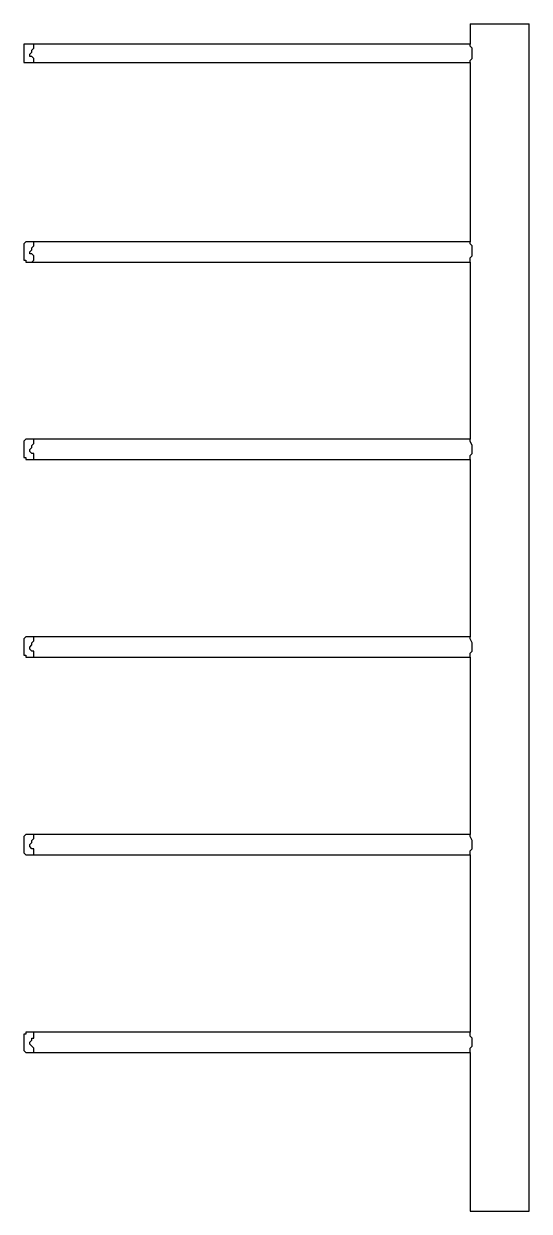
# Model space of a CAD drawing. Extents: x 855 to 1547, y 199 to 1196.
# Drawn here: x 855 to 880.6, y 198.6 to 258.7 of the extents above; entities that cross this region are included whole.
import ezdxf

# ---------------------------------------------------------------- set-up
doc = ezdxf.new("R2010")
doc.units = 0
doc.layers.add('2345-64C-02_Sort_layout', color=7, linetype='CONTINUOUS')

msp = doc.modelspace()

# ---------------------------------------------------------------- linework, layer by layer
at = {"layer": '2345-64C-02_Sort_layout', "color": 7}
for points in [[(877.57774, 258.66746), (877.57774, 257.63731)], [(877.57774, 258.66746), (880.35914, 258.66746), (880.46216, 258.66746), (880.56517, 258.66746)], [(880.56517, 198.60967), (880.56517, 258.66746)], [(855.01744, 257.63731), (855.01744, 256.71018)], [(855.01744, 256.71018), (855.32648, 256.71018), (855.53251, 256.71018), (855.53251, 256.91621), (855.4295, 257.01922), (855.32648, 257.01922), (855.32648, 257.12224), (855.4295, 257.22525), (855.4295, 257.32827), (855.53251, 257.43128), (855.53251, 257.63731), (855.32648, 257.63731), (855.01744, 257.63731)], [(877.57774, 257.63731), (855.32648, 257.63731)], [(877.57774, 256.71018), (877.57774, 256.81319), (877.68075, 256.91621), (877.68075, 257.43128), (877.57774, 257.5343), (877.57774, 257.63731)], [(855.32648, 256.71018), (877.57774, 256.71018)], [(877.57774, 256.71018), (877.57774, 247.64485)], [(855.01744, 246.71772), (855.12045, 246.71772), (855.12045, 246.6147), (855.32648, 246.6147), (855.4295, 246.6147), (855.53251, 246.71772), (855.53251, 246.92375), (855.4295, 247.02676), (855.32648, 247.02676), (855.32648, 247.12978), (855.4295, 247.23279), (855.4295, 247.33581), (855.53251, 247.43882), (855.53251, 247.64485), (855.32648, 247.64485), (855.12045, 247.64485), (855.01744, 247.54184)], [(855.01744, 247.54184), (855.01744, 246.71772)], [(877.57774, 247.64485), (855.32648, 247.64485)], [(877.57774, 246.6147), (877.57774, 246.82073), (877.68075, 246.92375), (877.68075, 247.43882), (877.57774, 247.54184), (877.57774, 247.64485)], [(855.32648, 246.6147), (877.57774, 246.6147)], [(877.57774, 246.6147), (877.57774, 237.65239)], [(855.01744, 236.72525), (855.12045, 236.72525), (855.12045, 236.62224), (855.32648, 236.62224), (855.53251, 236.62224), (855.53251, 236.93128), (855.4295, 236.93128), (855.32648, 237.0343), (855.32648, 237.13731), (855.4295, 237.24033), (855.4295, 237.34334), (855.53251, 237.44636), (855.53251, 237.65239), (855.32648, 237.65239), (855.12045, 237.65239), (855.01744, 237.54937)], [(855.01744, 237.54937), (855.01744, 236.72525)], [(877.57774, 237.65239), (855.32648, 237.65239)], [(877.57774, 236.62224), (877.57774, 236.82827), (877.68075, 236.93128), (877.68075, 237.34334), (877.57774, 237.54937), (877.57774, 237.65239)], [(855.32648, 236.62224), (877.57774, 236.62224)], [(877.57774, 236.62224), (877.57774, 227.65993)], [(855.01744, 226.73279), (855.12045, 226.73279), (855.12045, 226.62978), (855.32648, 226.62978), (855.53251, 226.62978), (855.53251, 226.93882), (855.4295, 226.93882), (855.32648, 227.04184), (855.32648, 227.14485), (855.4295, 227.24787), (855.4295, 227.35088), (855.53251, 227.4539), (855.53251, 227.65993), (855.32648, 227.65993), (855.12045, 227.65993), (855.01744, 227.55691)], [(877.57774, 227.65993), (855.32648, 227.65993)], [(877.57774, 226.62978), (877.57774, 226.83581), (877.68075, 226.93882), (877.68075, 227.35088), (877.57774, 227.55691), (877.57774, 227.65993)], [(855.01744, 227.55691), (855.01744, 226.73279)], [(855.32648, 226.62978), (877.57774, 226.62978)], [(877.57774, 226.62978), (877.57774, 217.66746)], [(855.01744, 216.74033), (855.12045, 216.63731), (855.32648, 216.63731), (855.53251, 216.63731), (855.53251, 216.94636), (855.4295, 216.94636), (855.32648, 217.04937), (855.32648, 217.15239), (855.4295, 217.2554), (855.4295, 217.35842), (855.53251, 217.46143), (855.53251, 217.66746), (855.32648, 217.66746), (855.12045, 217.66746), (855.01744, 217.56445)], [(855.01744, 217.56445), (855.01744, 216.74033)], [(877.57774, 217.66746), (855.32648, 217.66746)], [(877.57774, 216.63731), (877.57774, 216.84334), (877.68075, 216.94636), (877.68075, 217.35842), (877.57774, 217.56445), (877.57774, 217.66746)], [(855.32648, 216.63731), (877.57774, 216.63731)], [(877.57774, 216.63731), (877.57774, 207.675)], [(855.01744, 206.74787), (855.12045, 206.64485), (855.32648, 206.64485), (855.53251, 206.64485), (855.53251, 206.85088), (855.32648, 207.05691), (855.32648, 207.15993), (855.4295, 207.26294), (855.4295, 207.36596), (855.53251, 207.36596), (855.53251, 207.675), (855.32648, 207.675), (855.12045, 207.675), (855.12045, 207.57199), (855.01744, 207.57199)], [(855.01744, 207.57199), (855.01744, 206.74787)], [(877.57774, 207.675), (855.32648, 207.675)], [(877.57774, 206.64485), (877.57774, 206.85088), (877.68075, 206.9539), (877.68075, 207.36596), (877.57774, 207.46897), (877.57774, 207.675)], [(855.32648, 206.64485), (877.57774, 206.64485)], [(877.57774, 206.64485), (877.57774, 198.60967)], [(877.57774, 198.60967), (880.35914, 198.60967), (880.46216, 198.60967), (880.56517, 198.60967)]]:
    msp.add_lwpolyline(points, dxfattribs=at)

doc.saveas('drawing.dxf')
